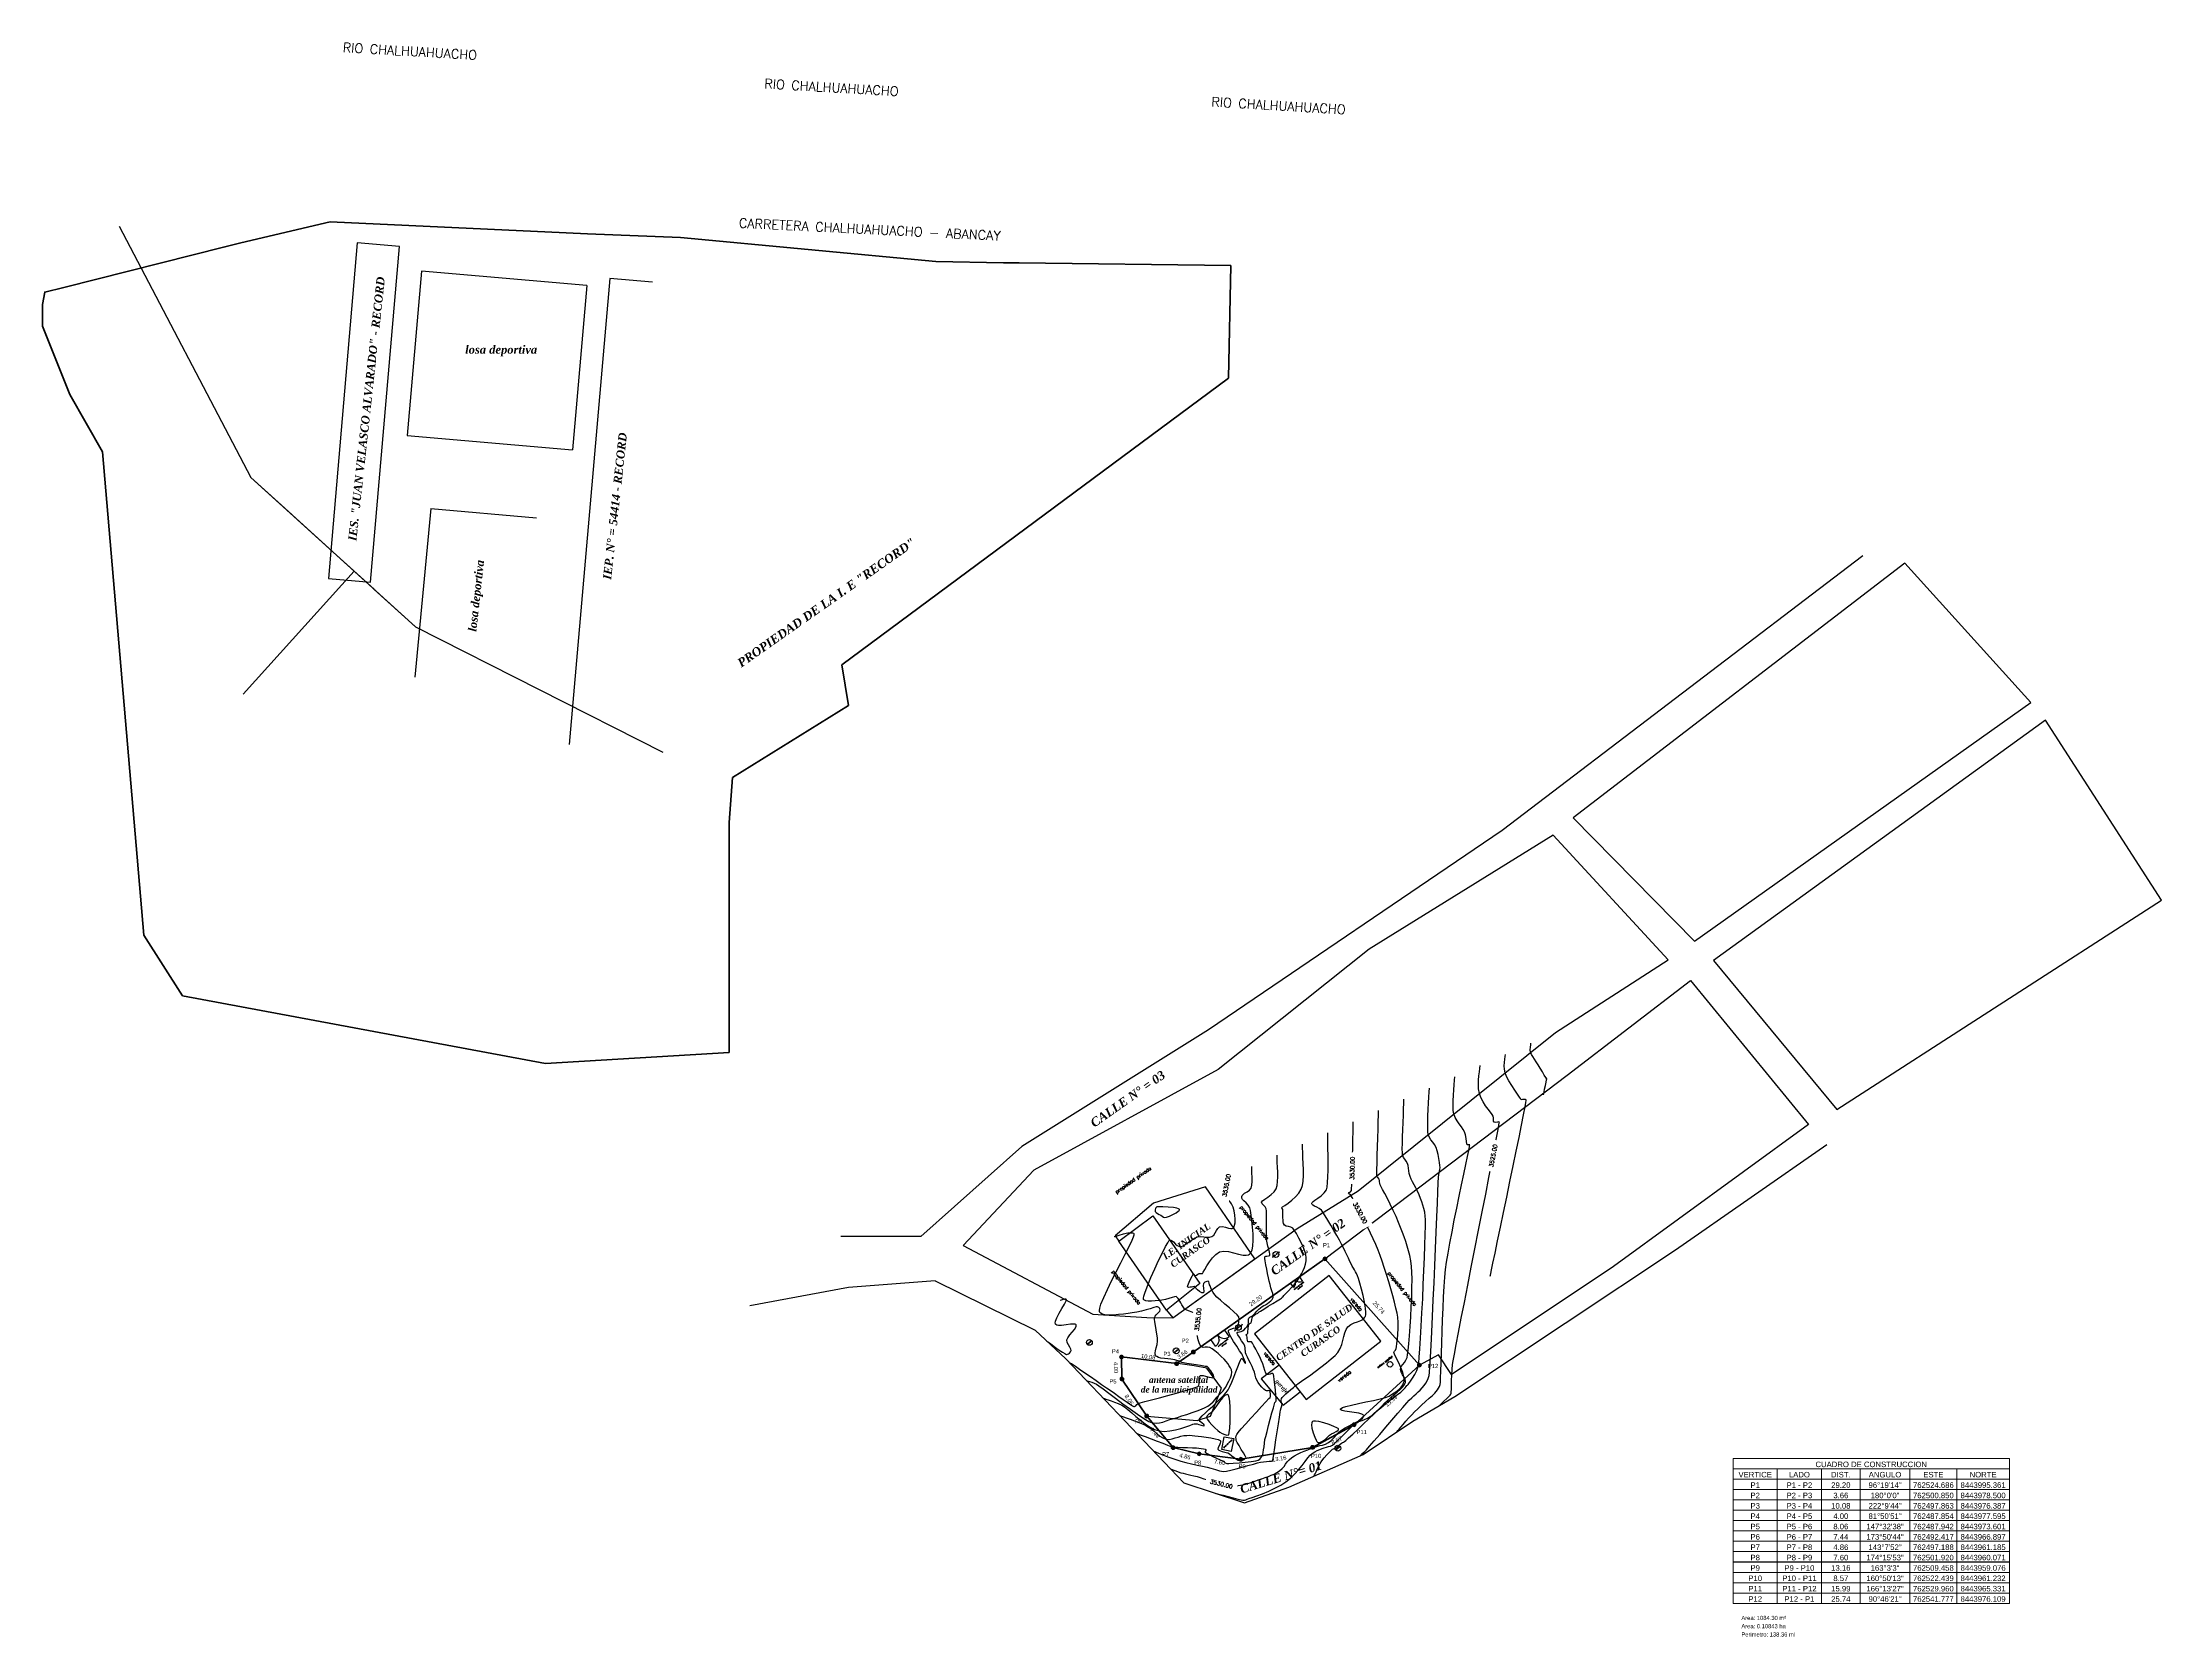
# Model space of a CAD drawing. Header units: metres. Extents: x 762293 to 762676, y 8443927 to 8444216.
import ezdxf
from ezdxf.enums import TextEntityAlignment as Align

# ---------------------------------------------------------------- set-up
doc = ezdxf.new("R2010")
doc.units = ezdxf.units.M
for name, color, linetype, lineweight in [('BLOQUES', 4, 'Continuous', 30), ('COTAS', 40, 'Continuous', 5), ('CUADROS', 9, 'Continuous', 20)]:
    doc.layers.add(name, color=color, linetype=linetype, lineweight=lineweight)
for name, color, linetype in [('C-PROP-BRNG', 92, 'Continuous'), ('C-TOPO', 7, 'Continuous'), ('C-TOPO-MAJR', 9, 'Continuous'), ('C-TOPO-TEXT', 7, 'Continuous'), ('CALLES', 7, 'Continuous'), ('V-BLDG-OTLN', 170, 'Continuous')]:
    doc.layers.add(name, color=color, linetype=linetype)
doc.layers.add('CARRETERA', color=7, linetype='Continuous', lineweight=15, true_color=0x6b6bff)
doc.layers.add('CERCO', color=7, linetype='Continuous', lineweight=50, true_color=0xf6541e)
doc.styles.add('COTAS', font='arial.ttf')
doc.styles.add('CUADROS', font='arial.ttf')
doc.styles.add('ROMANT', font='romant.shx')
doc.styles.get("Standard").update_dxf_attribs({"font": 'simplex.shx'})

# ---------------------------------------------------------------- blocks, each defined once
blk = doc.blocks.new('CC-C')
at = {"layer": 'CUADROS'}
for p, q in [((0, 0), (0, 7.5)), ((0, 7.5), (100, 7.5)), ((0, 3.75), (100, 3.75)), ((0, 0), (100, 0)), ((16, 0), (16, 3.75)), ((32, 0), (32, 3.75)), ((46, 0), (46, 3.75)), ((64, 0), (64, 3.75)), ((81, 0), (81, 3.75)), ((100, 0), (100, 7.5))]:
    blk.add_line(p, q, dxfattribs=at)
at = {"layer": 'CUADROS', "style": 'CUADROS'}
for s, p in [('VERTICE', (8, 0.625)), ('LADO', (24, 0.625)), ('DIST.', (39, 0.625)), ('ANGULO', (55, 0.625)), ('ESTE', (72.5, 0.625)), ('NORTE', (90.5, 0.625))]:
    blk.add_text(s, height=2, dxfattribs=at).set_placement(p, align=Align.CENTER)
blk.add_text('CUADRO DE CONSTRUCCION', height=2, dxfattribs=at).set_placement((50, 3.75), align=Align.BOTTOM_CENTER)
blk = doc.blocks.new('CC-Cuerpo')
at = {"layer": 'CUADROS'}
for p, q in [((0, 0), (0, 3.75)), ((0, 3.75), (100, 3.75)), ((0, 0), (100, 0)), ((16, 0), (16, 3.75)), ((32, 0), (32, 3.75)), ((46, 0), (46, 3.75)), ((64, 0), (64, 3.75)), ((81, 0), (81, 3.75)), ((100, 0), (100, 3.75))]:
    blk.add_line(p, q, dxfattribs=at)
at = {"layer": 'CUADROS', "style": 'CUADROS'}
for tag, p in [('V', (8, 0)), ('L', (24, 0)), ('D', (39, 0)), ('ANG', (55, 0)), ('X', (72.5, 0)), ('Y', (90.5, 0))]:
    blk.add_attdef(tag, text='', height=2, dxfattribs=at).set_placement(p, align=Align.BOTTOM_CENTER)
blk = doc.blocks.new('*U92')
at = {"layer": 'C-TOPO-MAJR', "color": 9, "linetype": 'Continuous', "lineweight": -3, "insert": (762505.92, 8443954.6, 3530), "char_height": 0.75, "width": 4.4729, "attachment_point": 5, "rotation": 346.2137, "bg_fill": 3, "box_fill_scale": 1.846667, "bg_fill_color": 256, "bg_fill_true_color": 13158600, "bg_fill_transparency": 0}
blk.add_mtext('3530.00', dxfattribs=at)
blk = doc.blocks.new('*U93')
at = {"layer": 'C-TOPO-MAJR', "color": 9, "linetype": 'Continuous', "lineweight": -3, "insert": (762555.13, 8444014.04, 3525), "char_height": 0.75, "width": 4.4729, "attachment_point": 5, "rotation": 79.0599, "bg_fill": 3, "box_fill_scale": 1.846667, "bg_fill_color": 256, "bg_fill_true_color": 13158600, "bg_fill_transparency": 0}
blk.add_mtext('3525.00', dxfattribs=at)
blk = doc.blocks.new('*U94')
at = {"layer": 'C-TOPO-MAJR', "color": 9, "linetype": 'Continuous', "lineweight": -3, "insert": (762529.63, 8444011.78, 3530), "char_height": 0.75, "width": 4.4729, "attachment_point": 5, "rotation": 88.687, "bg_fill": 3, "box_fill_scale": 1.846667, "bg_fill_color": 256, "bg_fill_true_color": 13158600, "bg_fill_transparency": 0}
blk.add_mtext('3530.00', dxfattribs=at)
blk = doc.blocks.new('*U95')
at = {"layer": 'C-TOPO-MAJR', "color": 9, "linetype": 'Continuous', "lineweight": -3, "insert": (762506.86, 8444008.67, 3535), "char_height": 0.75, "width": 4.4729, "attachment_point": 5, "rotation": 78.9917, "bg_fill": 3, "box_fill_scale": 1.846667, "bg_fill_color": 256, "bg_fill_true_color": 13158600, "bg_fill_transparency": 0}
blk.add_mtext('3535.00', dxfattribs=at)
blk = doc.blocks.new('*U96')
at = {"layer": 'C-TOPO-MAJR', "color": 9, "linetype": 'Continuous', "lineweight": -3, "insert": (762501.7, 8443984.37, 3535), "char_height": 0.75, "width": 4.4729, "attachment_point": 5, "rotation": 83.6377, "bg_fill": 3, "box_fill_scale": 1.846667, "bg_fill_color": 256, "bg_fill_true_color": 13158600, "bg_fill_transparency": 0}
blk.add_mtext('3535.00', dxfattribs=at)
blk = doc.blocks.new('*U97')
at = {"layer": 'C-TOPO-MAJR', "color": 9, "linetype": 'Continuous', "lineweight": -3, "insert": (762531.04, 8444003.68, 3530), "char_height": 0.75, "width": 4.4729, "attachment_point": 5, "rotation": 298.2745, "bg_fill": 3, "box_fill_scale": 1.846667, "bg_fill_color": 256, "bg_fill_true_color": 13158600, "bg_fill_transparency": 0}
blk.add_mtext('3530.00', dxfattribs=at)

msp = doc.modelspace()

# ---------------------------------------------------------------- hatches: boundary and pattern name
at = {"layer": 'V-BLDG-OTLN'}
h = msp.add_hatch(color=256, dxfattribs=at)
h.dxf.hatch_style = 1
h.set_gradient(color1=(0, 0, 255), color2=(255, 255, 0), tint=1, name='SPHERICAL')
h.paths.add_polyline_path([(762524.34, 8443995.36, 1), (762525.04, 8443995.36, 1)])
h = msp.add_hatch(color=256, dxfattribs=at)
h.dxf.hatch_style = 1
h.set_gradient(color1=(0, 0, 255), color2=(255, 255, 0), tint=1, name='SPHERICAL')
h.paths.add_polyline_path([(762487.5, 8443977.6, 1), (762488.2, 8443977.6, 1)])
h = msp.add_hatch(color=256, dxfattribs=at)
h.dxf.hatch_style = 1
h.set_gradient(color1=(0, 0, 255), color2=(255, 255, 0), tint=1, name='SPHERICAL')
h.paths.add_polyline_path([(762497.51, 8443976.39, 1), (762498.21, 8443976.39, 1)])
h = msp.add_hatch(color=256, dxfattribs=at)
h.dxf.hatch_style = 1
h.set_gradient(color1=(0, 0, 255), color2=(255, 255, 0), tint=1, name='SPHERICAL')
h.paths.add_polyline_path([(762500.5, 8443978.5, 1), (762501.2, 8443978.5, 1)])
h = msp.add_hatch(color=256, dxfattribs=at)
h.dxf.hatch_style = 1
h.set_gradient(color1=(0, 0, 255), color2=(255, 255, 0), tint=1, name='SPHERICAL')
h.paths.add_polyline_path([(762541.43, 8443976.11, 1), (762542.13, 8443976.11, 1)])
h = msp.add_hatch(color=256, dxfattribs=at)
h.dxf.hatch_style = 1
h.set_gradient(color1=(0, 0, 255), color2=(255, 255, 0), tint=1, name='SPHERICAL')
h.paths.add_polyline_path([(762487.59, 8443973.6, 1), (762488.29, 8443973.6, 1)])
h = msp.add_hatch(color=256, dxfattribs=at)
h.dxf.hatch_style = 1
h.set_gradient(color1=(0, 0, 255), color2=(255, 255, 0), tint=1, name='SPHERICAL')
h.paths.add_polyline_path([(762492.07, 8443966.9, 1), (762492.77, 8443966.9, 1)])
h = msp.add_hatch(color=256, dxfattribs=at)
h.dxf.hatch_style = 1
h.set_gradient(color1=(0, 0, 255), color2=(255, 255, 0), tint=1, name='SPHERICAL')
h.paths.add_polyline_path([(762529.61, 8443965.33, 1), (762530.31, 8443965.33, 1)])
h = msp.add_hatch(color=256, dxfattribs=at)
h.dxf.hatch_style = 1
h.set_gradient(color1=(0, 0, 255), color2=(255, 255, 0), tint=1, name='SPHERICAL')
h.paths.add_polyline_path([(762496.84, 8443961.19, 1), (762497.54, 8443961.19, 1)])
h = msp.add_hatch(color=256, dxfattribs=at)
h.dxf.hatch_style = 1
h.set_gradient(color1=(0, 0, 255), color2=(255, 255, 0), tint=1, name='SPHERICAL')
h.paths.add_polyline_path([(762501.57, 8443960.07, 1), (762502.27, 8443960.07, 1)])
h = msp.add_hatch(color=256, dxfattribs=at)
h.dxf.hatch_style = 1
h.set_gradient(color1=(0, 0, 255), color2=(255, 255, 0), tint=1, name='SPHERICAL')
h.paths.add_polyline_path([(762522.09, 8443961.23, 1), (762522.79, 8443961.23, 1)])
h = msp.add_hatch(color=256, dxfattribs=at)
h.dxf.hatch_style = 1
h.set_gradient(color1=(0, 0, 255), color2=(255, 255, 0), tint=1, name='SPHERICAL')
h.paths.add_polyline_path([(762509.11, 8443959.08, 1), (762509.81, 8443959.08, 1)])

# ---------------------------------------------------------------- linework, layer by layer
for p, q in [((762361.15, 8444174.18, 4087.19), (762358.58, 8444144.44, 4087.19)), ((762391.06, 8444171.61, 4087.22), (762361.15, 8444174.18, 4087.22)), ((762391.06, 8444171.61, 4087.24), (762388.49, 8444141.87, 4087.24)), ((762362.86, 8444131.21, 4087.2), (762359.97, 8444100.67, 4087.2)), ((762362.86, 8444131.21, 4087.2), (762381.98, 8444129.54, 4087.2)), ((762519.03, 8443990.17, 3531.56), (762518.47, 8443990.97, 3531.56)), ((762520.07, 8443992.09, 3531.56), (762520.63, 8443991.29, 3531.56)), ((762504.9, 8443979.53, 3534.6), (762504.03, 8443980.75, 3534.6)), ((762506.48, 8443982.48, 3534.6), (762507.35, 8443981.26, 3534.6))]:
    msp.add_line(p, q)
at = {"flags": 128}
for points, elevation in [([(762358.58, 8444144.44), (762388.49, 8444141.87)], 4087.19), ([(762568.52, 8444028.6), (762590.85, 8444045.77), (762612.2, 8444019.67)], 3531.15), ([(762524.69, 8443995.36), (762568.52, 8444028.6)], 3531.15), ([(762495.99, 8443986.05), (762497.17, 8443984.71), (762511.99, 8443995.38), (762503.05, 8444008.39), (762493.62, 8444005.44), (762486.71, 8443999.56), (762487.4, 8443998.55)], 3535.8), ([(762505.58, 8443980.69), (762505.58, 8443980.63)], 3534.6), ([(762492.42, 8443966.9), (762501.54, 8443966.11), (762503.95, 8443966.91), (762505.94, 8443971.93), (762503.31, 8443975.56), (762501, 8443976), (762498.49, 8443976.33), (762497.86, 8443976.39)], 3531.56)]:
    msp.add_lwpolyline(points, dxfattribs=dict(at, elevation=elevation))
for points in [[(762622.07, 8444122.68), (762556.76, 8444072.95), (762503.61, 8444036.83), (762469.84, 8444015.69), (762451.55, 8443999.42), (762437.07, 8443999.42)], [(762459.17, 8443997.77), (762482.65, 8443985.34), (762492.42, 8443984.76), (762497.17, 8443984.71), (762519.65, 8444000.89), (762530.69, 8444007.7), (762566.39, 8444036.37), (762586.8, 8444049.52), (762566.02, 8444072.05), (762532.69, 8444051.44), (762505.36, 8444029.62), (762471.98, 8444011.45), (762459.17, 8443997.77)], [(762612.2, 8444019.67), (762576.9, 8443993.98), (762554.07, 8443978.73), (762547.6, 8443974.41), (762545.22, 8443977.98), (762541.78, 8443976.11)], [(762454.13, 8443991.4), (762472.23, 8443982.46), (762477.76, 8443977.26), (762499.16, 8443954.79), (762510.14, 8443951.21), (762518.14, 8443954.05), (762531.59, 8443959.95), (762540.58, 8443965.98), (762548.21, 8443970.47), (762588.16, 8443996.98), (762615.55, 8444016.08)], [(762454.13, 8443991.4), (762438.47, 8443990.15), (762420.58, 8443986.84)]]:
    msp.add_lwpolyline(points, dxfattribs=at)
for points in [[(762569.6, 8444075.22), (762591.58, 8444052.89), (762652.47, 8444096.1), (762629.62, 8444121.33)], [(762595.04, 8444049.36), (762617.31, 8444022.43), (762676.12, 8444060.29), (762655.12, 8444092.9)]]:
    msp.add_lwpolyline(points, close=True, dxfattribs=at)
at = {"elevation": 3533.23}
msp.add_lwpolyline([(762507.73, 8443960.5), (762506.01, 8443960.82), (762506.44, 8443963.14), (762508.16, 8443962.82)], close=True, dxfattribs=at)
for centre, radius in [((762515.81, 8443996.15, 3532.7), 0.526), ((762509.03, 8443982.94, 3533.98), 0.5), ((762482.04, 8443980.24), 0.526), ((762497.76, 8443978.7, 3535.63), 0.526), ((762536.46, 8443976.26), 0.5), ((762527.02, 8443961.08, 3527.74), 0.526)]:
    msp.add_circle(centre, radius)
for centre, radius, start, end in [((762518.22, 8443991.01, 3531.56), 1.17, 313.9595, 26.2179), ((762520.11, 8443992.34, 3531.56), 1.17, 223.9595, 296.2179), ((762504.07, 8443980.74, 3534.6), 1.47, 304.2064, 36.3682), ((762506.47, 8443982.44, 3534.6), 1.47, 214.2064, 306.3682)]:
    msp.add_arc(centre, radius, start, end)
at = {"layer": 'BLOQUES'}
for p, q in [((762349.5, 8444179.32, 4087.37), (762344.34, 8444118.56, 4087.46)), ((762357.18, 8444178.63, 4087.38), (762349.5, 8444179.32, 4087.37)), ((762351.93, 8444117.9, 4087.47), (762357.18, 8444178.63, 4087.38)), ((762395.23, 8444172.86), (762387.89, 8444088.52, 4087.47)), ((762402.95, 8444172.23, 4087.35), (762395.23, 8444172.86)), ((762344.34, 8444118.56, 4087.46), (762351.93, 8444117.9, 4087.47))]:
    msp.add_line(p, q, dxfattribs=at)
at = {"layer": 'BLOQUES', "flags": 128}
for points, elevation in [([(762306.44, 8444182.37), (762330.28, 8444136.84), (762360.05, 8444109.82), (762404.83, 8444087.08), (762404.83, 8444087.08)], 4082.08), ([(762495.99, 8443986.05), (762487.4, 8443998.55), (762493.52, 8444003.18), (762502.02, 8443990.89), (762495.99, 8443986.05)], 3535.8), ([(762521.3, 8443969.88), (762534.82, 8443980.46), (762525.42, 8443992.36), (762511.96, 8443981.76), (762521.3, 8443969.88)], 3530.52), ([(762516.39, 8443976.12), (762513.12, 8443973.64), (762517.11, 8443968.86), (762520.2, 8443971.28)], 3531.72)]:
    msp.add_lwpolyline(points, dxfattribs=dict(at, elevation=elevation))
at = {"layer": 'C-TOPO', "color": 92, "linetype": 'Continuous', "lineweight": -3, "true_color": 0x00e000}
for points, elevation in [([(762564.24, 8444025.05), (762564.25, 8444025.11), (762564.29, 8444025.27), (762564.35, 8444025.58), (762564.45, 8444026.07), (762564.59, 8444026.74), (762564.72, 8444027.36), (762564.79, 8444027.75), (762564.83, 8444027.93), (762564.84, 8444027.99), (762564.84, 8444028), (762564.83, 8444028), (762564.79, 8444028), (762564.76, 8444028), (762564.65, 8444028.18), (762564.39, 8444028.62), (762564.03, 8444029.23), (762563.64, 8444029.89), (762563.27, 8444030.5), (762562.94, 8444031.03), (762562.61, 8444031.52), (762562.31, 8444031.98), (762562.06, 8444032.39), (762561.91, 8444032.78), (762561.85, 8444033.24), (762561.87, 8444033.7), (762561.92, 8444034.1), (762561.95, 8444034.41)], 3523), ([(762554.6, 8443992.25), (762554.63, 8443992.39), (762554.7, 8443992.73), (762554.84, 8443993.4), (762555.09, 8443994.58), (762555.47, 8443996.42), (762555.93, 8443998.62), (762556.45, 8444001.1), (762557, 8444003.77), (762557.58, 8444006.56), (762558.17, 8444009.38), (762558.75, 8444012.18), (762559.3, 8444014.85), (762559.81, 8444017.34), (762560.26, 8444019.55), (762560.63, 8444021.42), (762560.9, 8444022.86), (762561.05, 8444023.65), (762561.11, 8444024.01), (762561.12, 8444024.12), (762561.11, 8444024.14), (762561.08, 8444024.18), (762560.97, 8444024.22), (762560.75, 8444024.22), (762560.43, 8444024.19), (762560.19, 8444024.18), (762560.11, 8444024.29), (762560.05, 8444024.42), (762559.9, 8444024.64), (762559.53, 8444025.16), (762559.04, 8444025.89), (762558.49, 8444026.74), (762557.96, 8444027.61), (762557.53, 8444028.41), (762557.28, 8444029.05), (762557.17, 8444029.68), (762557.15, 8444030.32), (762557.19, 8444030.93), (762557.26, 8444031.5), (762557.33, 8444031.99), (762557.36, 8444032.38)], 3524), ([(762531.17, 8443959.77), (762531.18, 8443959.78), (762531.2, 8443959.83), (762531.24, 8443959.91), (762531.3, 8443960.02), (762531.44, 8443960.13), (762531.68, 8443960.3), (762531.93, 8443960.5), (762532.19, 8443960.79), (762532.77, 8443961.46), (762533.59, 8443962.42), (762534.59, 8443963.59), (762535.69, 8443964.87), (762536.8, 8443966.17), (762537.86, 8443967.4), (762538.79, 8443968.48), (762539.51, 8443969.3), (762539.94, 8443969.78), (762540.38, 8443970.21), (762540.8, 8443970.58), (762541.2, 8443970.93), (762541.58, 8443971.26), (762541.94, 8443971.61), (762542.27, 8443971.99), (762542.62, 8443972.44), (762542.92, 8443972.86), (762543.16, 8443973.27), (762543.37, 8443973.73), (762543.55, 8443974.26), (762543.61, 8443974.77), (762543.69, 8443975.9), (762543.79, 8443977.57), (762543.9, 8443979.69), (762544.02, 8443982.18), (762544.15, 8443984.95), (762544.29, 8443987.93), (762544.43, 8443991.03), (762544.56, 8443994.17), (762544.69, 8443997.26), (762544.82, 8444000.22), (762544.94, 8444002.97), (762545.04, 8444005.42), (762545.13, 8444007.49), (762545.2, 8444009.1), (762545.25, 8444010.17), (762545.27, 8444010.6), (762545.34, 8444010.95), (762545.42, 8444011.25), (762545.49, 8444011.55), (762545.52, 8444011.9), (762545.49, 8444012.28), (762545.42, 8444012.84), (762545.3, 8444013.52), (762545.15, 8444014.24), (762544.98, 8444014.92), (762544.79, 8444015.51), (762544.51, 8444016.05), (762544.19, 8444016.49), (762543.87, 8444016.9), (762543.58, 8444017.34), (762543.37, 8444017.88), (762543.3, 8444018.39), (762543.28, 8444019.17), (762543.29, 8444020.15), (762543.33, 8444021.26), (762543.38, 8444022.43), (762543.45, 8444023.59), (762543.5, 8444024.67), (762543.55, 8444025.6), (762543.58, 8444026.29)], 3527), ([(762537.72, 8443964.06), (762537.78, 8443964.13), (762537.9, 8443964.27), (762538.1, 8443964.51), (762538.4, 8443964.88), (762538.83, 8443965.39), (762539.31, 8443965.96), (762539.83, 8443966.55), (762540.38, 8443967.14), (762540.88, 8443967.64), (762541.5, 8443968.23), (762542.18, 8443968.86), (762542.88, 8443969.51), (762543.55, 8443970.12), (762544.12, 8443970.65), (762544.56, 8443971.07), (762544.81, 8443971.34), (762545.06, 8443971.66), (762545.25, 8443971.95), (762545.41, 8443972.27), (762545.55, 8443972.64), (762545.58, 8443973.01), (762545.62, 8443973.82), (762545.66, 8443975.01), (762545.71, 8443976.51), (762545.76, 8443978.26), (762545.82, 8443980.19), (762545.89, 8443982.24), (762545.96, 8443984.35), (762546.05, 8443986.44), (762546.15, 8443988.46), (762546.26, 8443990.34), (762546.39, 8443992.02), (762546.53, 8443993.42), (762546.71, 8443994.75), (762546.98, 8443996.38), (762547.31, 8443998.23), (762547.69, 8444000.26), (762548.1, 8444002.39), (762548.54, 8444004.56), (762548.98, 8444006.71), (762549.41, 8444008.79), (762549.81, 8444010.72), (762550.17, 8444012.44), (762550.47, 8444013.89), (762550.7, 8444015.01), (762550.82, 8444015.63), (762550.87, 8444015.9), (762550.88, 8444015.99), (762550.88, 8444016.01), (762550.87, 8444016.02), (762550.82, 8444016.03), (762550.71, 8444016.02), (762550.56, 8444015.98), (762550.41, 8444016), (762550.35, 8444016.2), (762550.29, 8444016.62), (762550.22, 8444017.18), (762550.11, 8444017.79), (762549.95, 8444018.36), (762549.71, 8444018.81), (762549.37, 8444019.29), (762548.98, 8444019.79), (762548.59, 8444020.34), (762548.25, 8444020.94), (762548, 8444021.61), (762547.9, 8444022.24), (762547.87, 8444023.06), (762547.89, 8444023.99), (762547.94, 8444024.99), (762548.01, 8444025.98), (762548.08, 8444026.9), (762548.14, 8444027.71), (762548.17, 8444028.32)], 3526), ([(762504.93, 8443952.91), (762505.02, 8443952.88), (762505.24, 8443952.83), (762505.64, 8443952.72), (762506.28, 8443952.55), (762507.18, 8443952.31), (762508.09, 8443952.07), (762508.91, 8443951.86), (762509.52, 8443951.72), (762509.84, 8443951.66), (762510.11, 8443951.69), (762510.34, 8443951.76), (762510.6, 8443951.85), (762510.89, 8443951.95), (762511.51, 8443952.16), (762512.36, 8443952.46), (762513.39, 8443952.85), (762514.5, 8443953.31), (762515.63, 8443953.82), (762516.69, 8443954.38), (762517.62, 8443954.97), (762518.43, 8443955.63), (762519.19, 8443956.38), (762519.9, 8443957.16), (762520.54, 8443957.94), (762521.11, 8443958.68), (762521.61, 8443959.32), (762522.03, 8443959.82), (762522.36, 8443960.14), (762522.83, 8443960.44), (762523.3, 8443960.68), (762523.76, 8443960.87), (762524.19, 8443961.02), (762524.57, 8443961.16), (762524.98, 8443961.29), (762525.34, 8443961.37), (762525.69, 8443961.47), (762526.06, 8443961.65), (762526.42, 8443961.93), (762526.98, 8443962.46), (762527.65, 8443963.12), (762528.36, 8443963.83), (762529.01, 8443964.49), (762529.52, 8443965), (762529.81, 8443965.27), (762530.03, 8443965.44), (762530.24, 8443965.58), (762530.45, 8443965.7), (762530.7, 8443965.84), (762530.99, 8443965.97), (762531.4, 8443966.12), (762531.87, 8443966.3), (762532.37, 8443966.52), (762532.85, 8443966.8), (762533.21, 8443967.06), (762533.6, 8443967.4), (762534.03, 8443967.79), (762534.49, 8443968.23), (762534.97, 8443968.71), (762535.48, 8443969.21), (762536, 8443969.72), (762536.56, 8443970.23), (762537.15, 8443970.74), (762537.74, 8443971.23), (762538.28, 8443971.71), (762538.74, 8443972.16), (762539.02, 8443972.5), (762539.17, 8443972.74), (762539.23, 8443972.89), (762539.25, 8443972.97), (762539.27, 8443973.07), (762539.27, 8443973.26), (762539.19, 8443973.55), (762539, 8443973.93), (762538.71, 8443974.39), (762538.46, 8443974.87), (762538.37, 8443975.38), (762538.5, 8443975.85), (762538.75, 8443976.25), (762539.06, 8443976.62), (762539.35, 8443977.02), (762539.57, 8443977.5), (762539.65, 8443977.96), (762539.75, 8443978.81), (762539.86, 8443980), (762539.98, 8443981.45), (762540.09, 8443983.09), (762540.2, 8443984.85), (762540.3, 8443986.66), (762540.38, 8443988.45), (762540.43, 8443990.14), (762540.44, 8443991.67), (762540.42, 8443992.97), (762540.35, 8443993.96), (762540.2, 8443994.99), (762540.03, 8443995.95), (762539.82, 8443996.84), (762539.58, 8443997.69), (762539.32, 8443998.51), (762539.03, 8443999.33), (762538.71, 8444000.16), (762538.38, 8444001.02), (762538.02, 8444001.93), (762537.57, 8444003.02), (762537.05, 8444004.14), (762536.51, 8444005.24), (762535.98, 8444006.28), (762535.5, 8444007.19), (762535.09, 8444007.95), (762534.81, 8444008.5), (762534.67, 8444008.79), (762534.6, 8444009.07), (762534.56, 8444009.34), (762534.53, 8444009.58), (762534.47, 8444009.8), (762534.34, 8444010.02), (762534.2, 8444010.21), (762534.09, 8444010.44), (762534.08, 8444010.78), (762534.09, 8444011.57), (762534.11, 8444012.72), (762534.15, 8444014.11), (762534.2, 8444015.67), (762534.24, 8444017.27), (762534.29, 8444018.83), (762534.33, 8444020.24), (762534.37, 8444021.41), (762534.39, 8444022.23)], 3529), ([(762522.73, 8443956.06), (762522.76, 8443956.12), (762522.82, 8443956.25), (762522.93, 8443956.47), (762523.08, 8443956.81), (762523.3, 8443957.29), (762523.55, 8443957.8), (762523.83, 8443958.32), (762524.14, 8443958.8), (762524.57, 8443959.36), (762525.05, 8443959.9), (762525.5, 8443960.37), (762525.86, 8443960.71), (762526.06, 8443960.89), (762526.22, 8443960.98), (762526.38, 8443961.05), (762526.51, 8443961.1), (762526.67, 8443961.14), (762526.82, 8443961.2), (762526.97, 8443961.33), (762527.21, 8443961.58), (762527.46, 8443961.84), (762527.67, 8443962.01), (762527.86, 8443962.11), (762528.04, 8443962.17), (762528.23, 8443962.27), (762528.45, 8443962.47), (762528.97, 8443962.95), (762529.71, 8443963.64), (762530.61, 8443964.49), (762531.61, 8443965.42), (762532.63, 8443966.38), (762533.61, 8443967.3), (762534.49, 8443968.12), (762535.21, 8443968.77), (762535.69, 8443969.2), (762536.29, 8443969.68), (762536.9, 8443970.14), (762537.48, 8443970.57), (762538, 8443970.94), (762538.42, 8443971.25), (762538.68, 8443971.47), (762538.95, 8443971.75), (762539.19, 8443972.03), (762539.38, 8443972.27), (762539.5, 8443972.41), (762539.62, 8443972.52), (762539.73, 8443972.64), (762539.87, 8443972.81), (762540.15, 8443973.21), (762540.53, 8443973.78), (762540.93, 8443974.44), (762541.29, 8443975.17), (762541.56, 8443975.88), (762541.65, 8443976.45), (762541.75, 8443977.55), (762541.87, 8443979.1), (762541.99, 8443981.01), (762542.12, 8443983.2), (762542.24, 8443985.61), (762542.37, 8443988.13), (762542.48, 8443990.7), (762542.59, 8443993.23), (762542.69, 8443995.64), (762542.76, 8443997.85), (762542.82, 8443999.78), (762542.86, 8444001.35), (762542.87, 8444002.48), (762542.85, 8444003.08), (762542.74, 8444003.82), (762542.59, 8444004.48), (762542.41, 8444005.09), (762542.21, 8444005.68), (762541.97, 8444006.29), (762541.72, 8444006.94), (762541.44, 8444007.6), (762541.13, 8444008.21), (762540.82, 8444008.78), (762540.54, 8444009.3), (762540.29, 8444009.8), (762540.1, 8444010.26), (762539.95, 8444010.8), (762539.87, 8444011.31), (762539.81, 8444011.8), (762539.74, 8444012.25), (762539.63, 8444012.65), (762539.41, 8444013.07), (762539.15, 8444013.4), (762538.91, 8444013.74), (762538.73, 8444014.16), (762538.69, 8444014.55), (762538.68, 8444015.28), (762538.7, 8444016.27), (762538.73, 8444017.45), (762538.78, 8444018.74), (762538.83, 8444020.07), (762538.88, 8444021.36), (762538.92, 8444022.54), (762538.96, 8444023.53), (762538.99, 8444024.26)], 3528), ([(762493.66, 8443960.57), (762493.73, 8443960.54), (762493.89, 8443960.48), (762494.16, 8443960.37), (762494.56, 8443960.2), (762495.13, 8443959.97), (762495.76, 8443959.72), (762496.43, 8443959.46), (762497.14, 8443959.2), (762497.87, 8443958.96), (762498.62, 8443958.75), (762499.52, 8443958.51), (762500.51, 8443958.27), (762501.53, 8443958.03), (762502.49, 8443957.81), (762503.35, 8443957.62), (762504.03, 8443957.47), (762504.47, 8443957.36), (762504.89, 8443957.24), (762505.25, 8443957.11), (762505.6, 8443956.99), (762505.97, 8443956.91), (762506.39, 8443956.87), (762506.86, 8443956.94), (762507.63, 8443957.11), (762508.6, 8443957.36), (762509.67, 8443957.65), (762510.74, 8443957.95), (762511.72, 8443958.22), (762512.5, 8443958.43), (762513, 8443958.54), (762513.54, 8443958.62), (762514.11, 8443958.68), (762514.61, 8443958.72), (762514.98, 8443958.75), (762515.14, 8443958.77), (762515.19, 8443958.82), (762515.24, 8443958.89), (762515.29, 8443959.2), (762515.41, 8443960.01), (762515.59, 8443961.18), (762515.81, 8443962.57), (762516.03, 8443964.05), (762516.25, 8443965.47), (762516.44, 8443966.69), (762516.58, 8443967.58), (762516.65, 8443967.99), (762516.75, 8443968.4), (762516.86, 8443968.77), (762516.9, 8443968.93), (762516.94, 8443968.97), (762516.9, 8443969.09), (762516.82, 8443969.38), (762516.77, 8443969.73), (762516.81, 8443970.06), (762516.95, 8443970.28), (762517.23, 8443970.57), (762517.6, 8443970.92), (762518.04, 8443971.3), (762518.51, 8443971.69), (762518.97, 8443972.09), (762519.38, 8443972.41), (762520.04, 8443972.89), (762520.89, 8443973.5), (762521.86, 8443974.21), (762522.9, 8443974.97), (762523.95, 8443975.75), (762524.95, 8443976.52), (762525.83, 8443977.25), (762526.54, 8443977.89), (762527.02, 8443978.43), (762527.44, 8443979.12), (762527.73, 8443979.84), (762527.94, 8443980.57), (762528.12, 8443981.29), (762528.3, 8443981.96), (762528.53, 8443982.57), (762528.85, 8443983.07), (762529.35, 8443983.49), (762529.95, 8443983.77), (762530.56, 8443983.98), (762531.15, 8443984.18), (762531.55, 8443984.4), (762531.8, 8443984.62), (762531.93, 8443984.81), (762531.98, 8443984.91), (762532.01, 8443985), (762532.06, 8443985.22), (762532.07, 8443985.66), (762532.01, 8443986.41), (762531.83, 8443987.52), (762531.58, 8443988.72), (762531.28, 8443989.9), (762531, 8443990.97), (762530.76, 8443991.8), (762530.6, 8443992.29), (762530.42, 8443992.7), (762530.23, 8443993.04), (762530.03, 8443993.35), (762529.82, 8443993.68), (762529.6, 8443994.07), (762529.42, 8443994.44), (762529.2, 8443994.91), (762528.95, 8443995.46), (762528.67, 8443996.07), (762528.37, 8443996.71), (762528.04, 8443997.38), (762527.69, 8443998.05), (762527.32, 8443998.74), (762526.85, 8443999.58), (762526.31, 8444000.51), (762525.76, 8444001.46), (762525.21, 8444002.37), (762524.72, 8444003.17), (762524.31, 8444003.79), (762524.03, 8444004.16), (762523.64, 8444004.48), (762523.2, 8444004.71), (762522.78, 8444004.92), (762522.51, 8444005.09), (762522.38, 8444005.23), (762522.33, 8444005.35), (762522.33, 8444005.41), (762522.33, 8444005.47), (762522.38, 8444005.58), (762522.53, 8444005.75), (762522.87, 8444006.01), (762523.42, 8444006.38), (762524.02, 8444006.8), (762524.56, 8444007.29), (762524.94, 8444007.85), (762525.08, 8444008.37), (762525.17, 8444009.2), (762525.23, 8444010.24), (762525.25, 8444011.44), (762525.26, 8444012.74), (762525.25, 8444014.05), (762525.23, 8444015.32), (762525.21, 8444016.48), (762525.2, 8444017.45), (762525.21, 8444018.17)], 3531), ([(762487.57, 8443966.96), (762487.66, 8443966.93), (762487.85, 8443966.86), (762488.19, 8443966.74), (762488.71, 8443966.56), (762489.44, 8443966.31), (762490.23, 8443966.04), (762491.02, 8443965.74), (762491.78, 8443965.42), (762492.46, 8443965.1), (762493.15, 8443964.67), (762493.74, 8443964.19), (762494.29, 8443963.71), (762494.81, 8443963.27), (762495.34, 8443962.93), (762495.91, 8443962.72), (762496.48, 8443962.68), (762497.04, 8443962.76), (762497.57, 8443962.93), (762498.1, 8443963.11), (762498.61, 8443963.28), (762499.12, 8443963.38), (762499.69, 8443963.41), (762500.19, 8443963.42), (762500.66, 8443963.39), (762501.15, 8443963.35), (762501.72, 8443963.28), (762502.36, 8443963.2), (762503.18, 8443963.09), (762504.04, 8443962.94), (762504.84, 8443962.78), (762505.35, 8443962.64), (762505.62, 8443962.54), (762505.73, 8443962.46), (762505.76, 8443962.43), (762505.78, 8443962.37), (762505.79, 8443962.23), (762505.73, 8443961.99), (762505.57, 8443961.63), (762505.35, 8443961.21), (762505.29, 8443960.92), (762505.47, 8443960.73), (762505.76, 8443960.62), (762506.09, 8443960.51), (762506.34, 8443960.44), (762506.58, 8443960.39), (762506.83, 8443960.33), (762507.1, 8443960.23), (762507.41, 8443960.04), (762507.82, 8443959.73), (762508.26, 8443959.38), (762508.68, 8443959.09), (762508.99, 8443958.93), (762509.29, 8443958.9), (762509.59, 8443958.92), (762509.86, 8443958.98), (762510.04, 8443959.04), (762510.19, 8443959.15), (762510.3, 8443959.28), (762510.36, 8443959.44), (762510.24, 8443959.7), (762509.94, 8443960.22), (762509.54, 8443960.87), (762509.13, 8443961.55), (762508.8, 8443962.13), (762508.64, 8443962.49), (762508.59, 8443962.78), (762508.58, 8443963.04), (762508.62, 8443963.3), (762508.71, 8443963.58), (762508.96, 8443963.91), (762509.54, 8443964.58), (762510.34, 8443965.48), (762511.29, 8443966.53), (762512.28, 8443967.61), (762513.22, 8443968.62), (762514, 8443969.48), (762514.55, 8443970.06), (762514.75, 8443970.28), (762514.79, 8443970.32), (762514.82, 8443970.36), (762514.82, 8443970.53), (762514.8, 8443970.89), (762514.76, 8443971.27), (762514.68, 8443971.49), (762514.52, 8443971.51), (762514.32, 8443971.44), (762514.11, 8443971.44), (762513.92, 8443971.55), (762513.62, 8443971.8), (762513.25, 8443972.14), (762512.89, 8443972.54), (762512.57, 8443972.96), (762512.35, 8443973.4), (762512.19, 8443973.85), (762512.05, 8443974.32), (762511.91, 8443974.83), (762511.71, 8443975.37), (762511.48, 8443975.89), (762511.21, 8443976.46), (762510.93, 8443977.04), (762510.66, 8443977.58), (762510.45, 8443978.04), (762510.33, 8443978.35), (762510.28, 8443978.68), (762510.27, 8443978.97), (762510.26, 8443979.25), (762510.19, 8443979.57), (762509.98, 8443979.97), (762509.6, 8443980.54), (762509.2, 8443981.16), (762508.93, 8443981.59), (762508.81, 8443981.83), (762508.79, 8443981.95), (762508.79, 8443981.98), (762508.81, 8443982.02), (762508.86, 8443982.07), (762508.98, 8443982.12), (762509.19, 8443982.16), (762509.5, 8443982.21), (762509.78, 8443982.32), (762510.05, 8443982.53), (762510.33, 8443982.81), (762510.58, 8443983.12), (762510.77, 8443983.44), (762510.85, 8443983.78), (762510.86, 8443984.12), (762510.86, 8443984.42), (762510.92, 8443984.65), (762511.1, 8443984.81), (762511.32, 8443984.91), (762511.56, 8443985.04), (762511.76, 8443985.23), (762512.04, 8443985.53), (762512.37, 8443985.89), (762512.71, 8443986.24), (762513.02, 8443986.51), (762513.34, 8443986.73), (762513.64, 8443986.89), (762513.94, 8443987.05), (762514.26, 8443987.27), (762514.6, 8443987.52), (762514.9, 8443987.75), (762515.15, 8443988.01), (762515.3, 8443988.34), (762515.31, 8443988.65), (762515.23, 8443989.07), (762515.09, 8443989.57), (762514.91, 8443990.13), (762514.74, 8443990.72), (762514.59, 8443991.32), (762514.47, 8443991.93), (762514.31, 8443992.69), (762514.15, 8443993.5), (762514, 8443994.3), (762513.89, 8443995), (762513.83, 8443995.43), (762513.82, 8443995.65), (762513.83, 8443995.74), (762513.84, 8443995.77), (762513.88, 8443995.8), (762513.98, 8443995.86), (762514.17, 8443995.88), (762514.46, 8443995.89), (762514.71, 8443996), (762514.73, 8443996.21), (762514.65, 8443996.59), (762514.51, 8443997.09), (762514.36, 8443997.68), (762514.21, 8443998.29), (762514.11, 8443998.89), (762514.08, 8443999.54), (762514.08, 8444000.42), (762514.1, 8444001.41), (762514.12, 8444002.41), (762514.13, 8444003.33), (762514.11, 8444004.04), (762514.06, 8444004.45), (762513.85, 8444004.79), (762513.56, 8444005.07), (762513.31, 8444005.32), (762513.22, 8444005.61), (762513.4, 8444005.86), (762513.81, 8444006.17), (762514.36, 8444006.55), (762514.95, 8444006.99), (762515.48, 8444007.5), (762515.86, 8444008.07), (762516.03, 8444008.63), (762516.11, 8444009.36), (762516.14, 8444010.2), (762516.13, 8444011.09), (762516.1, 8444011.99), (762516.06, 8444012.83), (762516.03, 8444013.56), (762516.02, 8444014.12)], 3533), ([(762490.61, 8443963.76), (762490.72, 8443963.73), (762490.96, 8443963.63), (762491.42, 8443963.46), (762492.15, 8443963.18), (762493.2, 8443962.78), (762494.29, 8443962.36), (762495.32, 8443961.97), (762496.19, 8443961.64), (762496.79, 8443961.41), (762497.02, 8443961.32), (762497.09, 8443961.28), (762497.14, 8443961.24), (762497.2, 8443961.25), (762497.26, 8443961.26), (762497.49, 8443961.26), (762498.08, 8443961.24), (762498.91, 8443961.22), (762499.83, 8443961.19), (762500.72, 8443961.16), (762501.44, 8443961.12), (762501.86, 8443961.09), (762502.27, 8443961.04), (762502.67, 8443960.98), (762502.99, 8443960.9), (762503.14, 8443960.82), (762503.12, 8443960.68), (762503.02, 8443960.5), (762502.99, 8443960.34), (762503.22, 8443960.19), (762503.73, 8443959.92), (762504.38, 8443959.59), (762505.05, 8443959.27), (762505.58, 8443959.01), (762505.83, 8443958.9), (762506.02, 8443958.85), (762506.21, 8443958.79), (762506.38, 8443958.66), (762506.62, 8443958.46), (762506.9, 8443958.32), (762507.29, 8443958.31), (762508.09, 8443958.36), (762509.13, 8443958.44), (762510.27, 8443958.55), (762511.33, 8443958.67), (762512.15, 8443958.79), (762512.59, 8443958.9), (762512.87, 8443959.1), (762513.08, 8443959.33), (762513.26, 8443959.61), (762513.41, 8443959.93), (762513.51, 8443960.29), (762513.58, 8443960.78), (762513.65, 8443961.36), (762513.72, 8443961.99), (762513.83, 8443962.63), (762513.97, 8443963.22), (762514.2, 8443964.12), (762514.48, 8443965.2), (762514.79, 8443966.36), (762515.09, 8443967.47), (762515.35, 8443968.42), (762515.54, 8443969.1), (762515.63, 8443969.38), (762515.77, 8443969.52), (762515.88, 8443969.66), (762515.87, 8443969.97), (762515.82, 8443970.66), (762515.74, 8443971.58), (762515.64, 8443972.59), (762515.52, 8443973.52), (762515.42, 8443974.11), (762515.35, 8443974.42), (762515.31, 8443974.53), (762515.29, 8443974.56), (762515.25, 8443974.58), (762515.16, 8443974.6), (762515, 8443974.59), (762514.76, 8443974.51), (762514.45, 8443974.42), (762514.19, 8443974.45), (762514.01, 8443974.69), (762513.83, 8443975.14), (762513.64, 8443975.73), (762513.42, 8443976.38), (762513.16, 8443977.02), (762512.88, 8443977.6), (762512.53, 8443978.29), (762512.17, 8443979), (762511.83, 8443979.64), (762511.55, 8443980.11), (762511.38, 8443980.33), (762511.16, 8443980.37), (762510.91, 8443980.33), (762510.71, 8443980.37), (762510.64, 8443980.61), (762510.63, 8443980.95), (762510.61, 8443981.21), (762510.52, 8443981.4), (762510.42, 8443981.55), (762510.37, 8443981.63), (762510.45, 8443981.66), (762510.54, 8443981.69), (762510.63, 8443981.77), (762510.71, 8443981.89), (762510.75, 8443982.17), (762510.81, 8443982.73), (762510.87, 8443983.31), (762510.94, 8443983.62), (762511.12, 8443983.72), (762511.31, 8443983.81), (762511.37, 8443984.01), (762511.43, 8443984.33), (762511.51, 8443984.69), (762511.65, 8443984.99), (762511.88, 8443985.19), (762512.14, 8443985.35), (762512.39, 8443985.46), (762512.53, 8443985.53), (762512.64, 8443985.64), (762512.75, 8443985.75), (762513.01, 8443985.92), (762513.61, 8443986.28), (762514.4, 8443986.77), (762515.27, 8443987.29), (762516.05, 8443987.77), (762516.63, 8443988.12), (762516.85, 8443988.25), (762516.9, 8443988.3), (762516.96, 8443988.4), (762517.09, 8443988.57), (762517.24, 8443988.73), (762517.59, 8443989.08), (762518.08, 8443989.57), (762518.63, 8443990.16), (762519.2, 8443990.8), (762519.71, 8443991.44), (762520.1, 8443992.04), (762520.45, 8443992.66), (762520.75, 8443993.24), (762521, 8443993.81), (762521.18, 8443994.38), (762521.27, 8443994.99), (762521.28, 8443995.67), (762521.15, 8443996.38), (762520.84, 8443997.25), (762520.44, 8443998.2), (762519.98, 8443999.12), (762519.52, 8443999.94), (762519.13, 8444000.56), (762518.87, 8444000.91), (762518.49, 8444001.12), (762518.06, 8444001.2), (762517.66, 8444001.28), (762517.35, 8444001.47), (762517.18, 8444001.76), (762517.11, 8444002.08), (762517.09, 8444002.43), (762517.07, 8444002.82), (762517.05, 8444003.26), (762517.06, 8444003.72), (762517.07, 8444004.1), (762517.05, 8444004.32), (762516.92, 8444004.48), (762516.83, 8444004.63), (762516.99, 8444004.77), (762517.41, 8444005.05), (762518.01, 8444005.47), (762518.69, 8444006), (762519.37, 8444006.6), (762519.97, 8444007.26), (762520.4, 8444007.96), (762520.6, 8444008.62), (762520.72, 8444009.46), (762520.78, 8444010.45), (762520.78, 8444011.51), (762520.75, 8444012.6), (762520.7, 8444013.66), (762520.65, 8444014.64), (762520.62, 8444015.49), (762520.61, 8444016.15)], 3532), ([(762484.53, 8443970.16), (762484.6, 8443970.13), (762484.75, 8443970.08), (762485.01, 8443969.99), (762485.42, 8443969.86), (762485.99, 8443969.67), (762486.61, 8443969.44), (762487.26, 8443969.18), (762487.9, 8443968.87), (762488.39, 8443968.55), (762489, 8443968.07), (762489.7, 8443967.47), (762490.48, 8443966.81), (762491.31, 8443966.13), (762492.16, 8443965.48), (762493.02, 8443964.91), (762493.86, 8443964.47), (762494.67, 8443964.2), (762495.6, 8443964.12), (762496.6, 8443964.2), (762497.63, 8443964.4), (762498.62, 8443964.66), (762499.5, 8443964.95), (762500.23, 8443965.21), (762500.75, 8443965.41), (762500.99, 8443965.49), (762501.2, 8443965.5), (762501.38, 8443965.49), (762501.58, 8443965.47), (762501.87, 8443965.39), (762502.28, 8443965.25), (762502.67, 8443965.16), (762502.88, 8443965.19), (762502.77, 8443965.38), (762502.44, 8443965.63), (762502.09, 8443965.93), (762501.93, 8443966.24), (762502.08, 8443966.53), (762502.48, 8443966.96), (762503.04, 8443967.49), (762503.67, 8443968.07), (762504.31, 8443968.65), (762504.85, 8443969.18), (762505.29, 8443969.62), (762505.7, 8443970.01), (762506.08, 8443970.37), (762506.44, 8443970.75), (762506.8, 8443971.17), (762507.16, 8443971.67), (762507.46, 8443972.24), (762507.81, 8443973.03), (762508.18, 8443973.95), (762508.55, 8443974.91), (762508.9, 8443975.82), (762509.2, 8443976.59), (762509.39, 8443977.04), (762509.5, 8443977.25), (762509.56, 8443977.31), (762509.58, 8443977.33), (762509.61, 8443977.32), (762509.69, 8443977.28), (762509.82, 8443977.13), (762509.99, 8443976.85), (762510.18, 8443976.52), (762510.31, 8443976.39), (762510.3, 8443976.61), (762510.14, 8443977.02), (762509.96, 8443977.43), (762509.87, 8443977.64), (762509.81, 8443977.76), (762509.77, 8443977.84), (762509.76, 8443977.93), (762509.61, 8443978.15), (762509.23, 8443978.73), (762508.71, 8443979.53), (762508.15, 8443980.42), (762507.64, 8443981.27), (762507.35, 8443981.84), (762507.23, 8443982.15), (762507.2, 8443982.29), (762507.21, 8443982.33), (762507.24, 8443982.39), (762507.36, 8443982.51), (762507.65, 8443982.65), (762508.12, 8443982.79), (762508.67, 8443982.89), (762508.92, 8443982.92), (762508.9, 8443982.97), (762508.88, 8443983.02), (762508.92, 8443983.16), (762509.01, 8443983.49), (762509.1, 8443983.94), (762509.14, 8443984.42), (762509.07, 8443984.84), (762508.78, 8443985.22), (762508.2, 8443985.79), (762507.42, 8443986.47), (762506.58, 8443987.19), (762505.77, 8443987.87), (762505.12, 8443988.45), (762504.74, 8443988.84), (762504.47, 8443989.26), (762504.23, 8443989.7), (762504.04, 8443990.12), (762503.9, 8443990.47), (762503.81, 8443990.69), (762503.73, 8443990.95), (762503.67, 8443991.18), (762503.55, 8443991.31), (762503.29, 8443991.29), (762502.96, 8443991.13), (762502.7, 8443990.88), (762502.66, 8443990.52), (762502.71, 8443989.99), (762502.76, 8443989.49), (762502.67, 8443989.2), (762502.39, 8443989.23), (762502, 8443989.46), (762501.63, 8443989.73), (762501.43, 8443989.9), (762501.29, 8443990.1), (762501.22, 8443990.25), (762501.16, 8443990.32), (762501.09, 8443990.38), (762500.98, 8443990.36), (762500.77, 8443990.29), (762500.54, 8443990.25), (762500.27, 8443990.21), (762499.99, 8443990.2), (762499.82, 8443990.27), (762499.88, 8443990.56), (762500.11, 8443991.14), (762500.41, 8443991.8), (762500.64, 8443992.26), (762500.77, 8443992.5), (762500.83, 8443992.58), (762500.85, 8443992.6), (762500.87, 8443992.6), (762500.92, 8443992.58), (762500.99, 8443992.53), (762501.1, 8443992.42), (762501.25, 8443992.35), (762501.46, 8443992.43), (762501.7, 8443992.6), (762501.93, 8443992.73), (762502.13, 8443992.73), (762502.32, 8443992.71), (762502.5, 8443992.74), (762502.65, 8443992.94), (762502.92, 8443993.42), (762503.29, 8443994.08), (762503.77, 8443994.82), (762504.32, 8443995.55), (762504.94, 8443996.18), (762505.61, 8443996.62), (762506.36, 8443996.77), (762507.22, 8443996.69), (762508.12, 8443996.47), (762509.01, 8443996.22), (762509.85, 8443996.04), (762510.45, 8443996.01), (762510.83, 8443996.1), (762511.05, 8443996.22), (762511.15, 8443996.31), (762511.22, 8443996.38), (762511.34, 8443996.58), (762511.49, 8443996.98), (762511.62, 8443997.67), (762511.68, 8443998.72), (762511.67, 8443999.89), (762511.59, 8444001.11), (762511.47, 8444002.27), (762511.33, 8444003.3), (762511.19, 8444004.1), (762511.07, 8444004.59), (762510.8, 8444005.07), (762510.41, 8444005.48), (762510.02, 8444005.85), (762509.76, 8444006.13), (762509.65, 8444006.36), (762509.62, 8444006.51), (762509.62, 8444006.6), (762509.63, 8444006.68), (762509.69, 8444006.82), (762509.85, 8444007.01), (762510.15, 8444007.23), (762510.59, 8444007.49), (762511.02, 8444007.78), (762511.33, 8444008.18), (762511.45, 8444008.69), (762511.5, 8444009.37), (762511.5, 8444010.13), (762511.47, 8444010.9), (762511.44, 8444011.58), (762511.43, 8444012.09)], 3534), ([(762478.44, 8443976.55), (762478.46, 8443976.54), (762478.52, 8443976.52), (762478.62, 8443976.49), (762478.78, 8443976.42), (762478.99, 8443976.28), (762479.52, 8443975.92), (762480.28, 8443975.39), (762481.2, 8443974.75), (762482.22, 8443974.05), (762483.26, 8443973.33), (762484.25, 8443972.64), (762485.13, 8443972.03), (762485.83, 8443971.56), (762486.6, 8443971.02), (762487.4, 8443970.45), (762488.18, 8443969.9), (762488.9, 8443969.39), (762489.5, 8443968.98), (762489.87, 8443968.75), (762490.07, 8443968.65), (762490.16, 8443968.62), (762490.19, 8443968.62), (762490.24, 8443968.62), (762490.34, 8443968.67), (762490.46, 8443968.78), (762490.62, 8443968.98), (762490.88, 8443969.2), (762491.25, 8443969.32), (762492.09, 8443969.55), (762493.28, 8443969.86), (762494.72, 8443970.23), (762496.27, 8443970.65), (762497.83, 8443971.06), (762499.28, 8443971.47), (762500.49, 8443971.83), (762501.22, 8443972.07), (762501.58, 8443972.21), (762501.72, 8443972.29), (762501.76, 8443972.32), (762501.81, 8443972.38), (762501.88, 8443972.52), (762501.93, 8443972.75), (762501.94, 8443973.09), (762501.91, 8443973.53), (762501.93, 8443973.85), (762501.98, 8443974.05), (762502.05, 8443974.15), (762502.1, 8443974.2), (762502.16, 8443974.23), (762502.32, 8443974.26), (762502.61, 8443974.25), (762503.08, 8443974.15), (762503.7, 8443973.97), (762504.13, 8443973.86), (762504.37, 8443973.84), (762504.48, 8443973.88), (762504.51, 8443973.91), (762504.53, 8443973.95), (762504.54, 8443974.06), (762504.48, 8443974.28), (762504.3, 8443974.63), (762504.01, 8443975.09), (762503.74, 8443975.47), (762503.59, 8443975.66), (762503.49, 8443975.78), (762503.36, 8443975.86), (762503.2, 8443975.89), (762503.03, 8443975.9), (762502.77, 8443975.94), (762502.17, 8443976.03), (762501.37, 8443976.16), (762500.5, 8443976.31), (762499.69, 8443976.44), (762499.07, 8443976.55), (762498.79, 8443976.6), (762498.63, 8443976.67), (762498.49, 8443976.75), (762498.33, 8443976.83), (762498.14, 8443976.9), (762497.85, 8443976.98), (762497.51, 8443977.08), (762497.15, 8443977.17), (762496.79, 8443977.22), (762496.25, 8443977.25), (762495.61, 8443977.31), (762494.97, 8443977.4), (762494.53, 8443977.53), (762494.26, 8443977.66), (762494.13, 8443977.77), (762494.08, 8443977.83), (762494.03, 8443977.91), (762493.96, 8443978.08), (762493.93, 8443978.34), (762493.99, 8443978.74), (762494.16, 8443979.28), (762494.32, 8443979.87), (762494.4, 8443980.49), (762494.36, 8443981.04), (762494.27, 8443981.74), (762494.15, 8443982.51), (762494.03, 8443983.27), (762493.92, 8443983.94), (762493.85, 8443984.46), (762493.84, 8443984.74), (762493.97, 8443985.01), (762494.16, 8443985.23), (762494.37, 8443985.46), (762494.59, 8443985.71), (762494.8, 8443985.92), (762494.88, 8443986.13), (762494.8, 8443986.36), (762494.61, 8443986.56), (762494.37, 8443986.69), (762494.14, 8443986.66), (762493.68, 8443986.53), (762493.06, 8443986.34), (762492.31, 8443986.12), (762491.48, 8443985.89), (762490.63, 8443985.7), (762489.81, 8443985.58), (762489.06, 8443985.48), (762488.21, 8443985.37), (762487.31, 8443985.26), (762486.43, 8443985.18), (762485.59, 8443985.16), (762484.86, 8443985.24), (762484.38, 8443985.38), (762484.1, 8443985.54), (762483.95, 8443985.68), (762483.9, 8443985.76), (762483.87, 8443985.83), (762483.85, 8443986.01), (762483.91, 8443986.42), (762484.14, 8443987.16), (762484.63, 8443988.36), (762485.3, 8443989.8), (762486.07, 8443991.38), (762486.91, 8443993.03), (762487.76, 8443994.67), (762488.55, 8443996.22), (762489.24, 8443997.59), (762489.77, 8443998.72), (762490.04, 8443999.38), (762490.14, 8443999.71), (762490.14, 8443999.84), (762490.13, 8443999.88), (762490.08, 8443999.93), (762489.92, 8444000), (762489.59, 8444000.04), (762489, 8443999.99), (762488.16, 8443999.82), (762487.36, 8443999.6), (762486.85, 8443999.44), (762486.61, 8443999.36), (762486.53, 8443999.34), (762486.52, 8443999.33), (762486.52, 8443999.33), (762486.51, 8443999.33), (762486.51, 8443999.33)], 3536), ([(762474.3, 8443980.51), (762474.37, 8443980.47), (762474.52, 8443980.36), (762474.81, 8443980.15), (762475.28, 8443979.81), (762475.93, 8443979.34), (762476.59, 8443978.86), (762477.19, 8443978.45), (762477.58, 8443978.21), (762477.8, 8443978.1), (762477.9, 8443978.06), (762477.93, 8443978.06), (762477.99, 8443978.07), (762478.09, 8443978.09), (762478.25, 8443978.16), (762478.45, 8443978.3), (762478.65, 8443978.52), (762478.77, 8443978.77), (762478.71, 8443979.03), (762478.5, 8443979.38), (762478.24, 8443979.79), (762478.03, 8443980.23), (762477.96, 8443980.68), (762478.12, 8443981.09), (762478.48, 8443981.58), (762478.93, 8443982.1), (762479.34, 8443982.6), (762479.58, 8443982.97), (762479.66, 8443983.2), (762479.65, 8443983.34), (762479.63, 8443983.39), (762479.59, 8443983.45), (762479.46, 8443983.52), (762479.17, 8443983.56), (762478.63, 8443983.52), (762477.83, 8443983.4), (762477.02, 8443983.3), (762476.46, 8443983.29), (762476.14, 8443983.35), (762475.99, 8443983.45), (762475.94, 8443983.51), (762475.9, 8443983.58), (762475.88, 8443983.75), (762475.94, 8443984.1), (762476.16, 8443984.68), (762476.57, 8443985.52), (762477.06, 8443986.38), (762477.51, 8443987.15), (762477.78, 8443987.64), (762477.9, 8443987.88), (762477.92, 8443987.98), (762477.92, 8443988), (762477.89, 8443988.02), (762477.8, 8443988.05), (762477.61, 8443988.04), (762477.29, 8443987.98), (762476.93, 8443987.88), (762476.77, 8443987.83), (762476.77, 8443987.83)], 3537)]:
    msp.add_lwpolyline(points, dxfattribs=dict(at, elevation=elevation))
at = {"layer": 'C-TOPO', "color": 2, "linetype": 'Continuous', "lineweight": -3, "true_color": 0xf5f500}
for points, elevation in [([(762545.34, 8443968.78), (762545.39, 8443968.83), (762545.53, 8443968.96), (762545.79, 8443969.2), (762546.19, 8443969.59), (762546.72, 8443970.08), (762547.15, 8443970.48), (762547.35, 8443970.69), (762547.46, 8443970.85), (762547.54, 8443971.02), (762547.55, 8443971.24), (762547.56, 8443971.75), (762547.57, 8443972.48), (762547.6, 8443973.36), (762547.63, 8443974.33), (762547.69, 8443975.31), (762547.78, 8443976.24), (762547.89, 8443976.89), (762548.11, 8443978.12), (762548.44, 8443979.86), (762548.86, 8443982.06), (762549.36, 8443984.62), (762549.92, 8443987.49), (762550.53, 8443990.59), (762551.17, 8443993.85), (762551.83, 8443997.2), (762552.5, 8444000.57), (762553.15, 8444003.89), (762553.78, 8444007.09), (762554.37, 8444010.1), (762554.9, 8444012.84), (762555.37, 8444015.25), (762555.75, 8444017.25), (762556.03, 8444018.77), (762556.18, 8444019.6), (762556.24, 8444019.98), (762556.25, 8444020.09), (762556.25, 8444020.11), (762556.21, 8444020.14), (762556.11, 8444020.16), (762555.92, 8444020.14), (762555.62, 8444020.07), (762555.32, 8444020.11), (762555.21, 8444020.3), (762555.19, 8444020.57), (762555.17, 8444020.89), (762555.1, 8444021.22), (762554.94, 8444021.48), (762554.63, 8444021.9), (762554.21, 8444022.45), (762553.75, 8444023.1), (762553.3, 8444023.81), (762552.91, 8444024.56), (762552.64, 8444025.33), (762552.5, 8444026.12), (762552.46, 8444026.93), (762552.49, 8444027.74), (762552.56, 8444028.51), (762552.65, 8444029.23), (762552.73, 8444029.85), (762552.77, 8444030.35)], 3525), ([(762496.7, 8443957.37), (762496.75, 8443957.35), (762496.85, 8443957.31), (762497.03, 8443957.24), (762497.31, 8443957.13), (762497.7, 8443956.97), (762498.13, 8443956.81), (762498.59, 8443956.65), (762498.99, 8443956.54), (762499.43, 8443956.43), (762499.9, 8443956.32), (762500.41, 8443956.2), (762500.96, 8443956.08), (762501.53, 8443955.94), (762502.07, 8443955.79), (762502.77, 8443955.56), (762503.59, 8443955.28), (762504.5, 8443955), (762505.44, 8443954.72), (762506.39, 8443954.49), (762507.29, 8443954.33), (762508.12, 8443954.27), (762508.97, 8443954.31), (762509.79, 8443954.44), (762510.57, 8443954.63), (762511.3, 8443954.86), (762511.99, 8443955.1), (762512.64, 8443955.34), (762513.23, 8443955.56), (762513.87, 8443955.78), (762514.44, 8443955.97), (762514.97, 8443956.18), (762515.48, 8443956.4), (762515.97, 8443956.67), (762516.48, 8443957), (762516.93, 8443957.38), (762517.28, 8443957.78), (762517.57, 8443958.19), (762517.87, 8443958.6), (762518.22, 8443959), (762518.67, 8443959.39), (762519.15, 8443959.71), (762519.72, 8443960.01), (762520.33, 8443960.3), (762520.95, 8443960.57), (762521.56, 8443960.81), (762522.13, 8443961.03), (762522.63, 8443961.23), (762523.22, 8443961.42), (762523.75, 8443961.55), (762524.26, 8443961.66), (762524.77, 8443961.83), (762525.31, 8443962.1), (762525.74, 8443962.4), (762526.11, 8443962.76), (762526.45, 8443963.14), (762526.8, 8443963.55), (762527.19, 8443963.96), (762527.66, 8443964.37), (762528.21, 8443964.72), (762528.93, 8443965.1), (762529.71, 8443965.48), (762530.48, 8443965.86), (762531.13, 8443966.24), (762531.5, 8443966.53), (762531.66, 8443966.74), (762531.7, 8443966.88), (762531.7, 8443966.95), (762531.68, 8443967.01), (762531.59, 8443967.13), (762531.33, 8443967.27), (762530.82, 8443967.42), (762530, 8443967.55), (762529.11, 8443967.66), (762528.31, 8443967.78), (762527.81, 8443967.9), (762527.58, 8443968.01), (762527.5, 8443968.11), (762527.5, 8443968.16), (762527.51, 8443968.2), (762527.59, 8443968.29), (762527.87, 8443968.43), (762528.46, 8443968.63), (762529.5, 8443968.9), (762530.75, 8443969.17), (762532.1, 8443969.45), (762533.45, 8443969.73), (762534.67, 8443970.01), (762535.66, 8443970.28), (762536.3, 8443970.53), (762536.93, 8443970.91), (762537.52, 8443971.29), (762538.05, 8443971.7), (762538.49, 8443972.15), (762538.76, 8443972.56), (762538.92, 8443972.89), (762539, 8443973.13), (762539.03, 8443973.26), (762539.05, 8443973.37), (762539.05, 8443973.63), (762538.98, 8443974.08), (762538.78, 8443974.77), (762538.41, 8443975.71), (762537.98, 8443976.64), (762537.57, 8443977.46), (762537.28, 8443978.08), (762537.17, 8443978.39), (762537.26, 8443978.65), (762537.44, 8443978.86), (762537.58, 8443979.13), (762537.64, 8443979.43), (762537.72, 8443980.01), (762537.81, 8443980.8), (762537.88, 8443981.75), (762537.93, 8443982.78), (762537.92, 8443983.83), (762537.85, 8443984.83), (762537.73, 8443985.55), (762537.54, 8443986.46), (762537.28, 8443987.52), (762536.97, 8443988.69), (762536.61, 8443989.94), (762536.23, 8443991.23), (762535.83, 8443992.51), (762535.43, 8443993.77), (762535.04, 8443994.94), (762534.66, 8443996), (762534.32, 8443996.92), (762533.9, 8443997.95), (762533.43, 8443998.99), (762532.94, 8444000.03), (762532.44, 8444001.02), (762531.97, 8444001.94), (762531.54, 8444002.76), (762531.18, 8444003.43), (762530.9, 8444003.93), (762530.75, 8444004.24), (762530.56, 8444004.63), (762530.4, 8444004.97), (762530.25, 8444005.31), (762530.06, 8444005.68), (762529.84, 8444006.08), (762529.61, 8444006.47), (762529.42, 8444006.78), (762529.29, 8444006.96), (762529.15, 8444007.06), (762529, 8444007.13), (762528.93, 8444007.22), (762529.05, 8444007.35), (762529.29, 8444007.51), (762529.48, 8444007.73), (762529.51, 8444008.03), (762529.55, 8444008.74), (762529.58, 8444009.78), (762529.61, 8444011.06), (762529.65, 8444012.51), (762529.68, 8444014.04), (762529.71, 8444015.58), (762529.74, 8444017.05), (762529.76, 8444018.36), (762529.78, 8444019.44), (762529.8, 8444020.2)], 3530), ([(762481.48, 8443973.35), (762481.53, 8443973.34), (762481.63, 8443973.3), (762481.81, 8443973.24), (762482.09, 8443973.15), (762482.49, 8443973.01), (762482.91, 8443972.85), (762483.34, 8443972.65), (762483.75, 8443972.37), (762484.52, 8443971.81), (762485.56, 8443971.04), (762486.78, 8443970.12), (762488.11, 8443969.14), (762489.46, 8443968.16), (762490.75, 8443967.25), (762491.9, 8443966.49), (762492.82, 8443965.94), (762493.43, 8443965.68), (762494.11, 8443965.61), (762494.73, 8443965.67), (762495.34, 8443965.81), (762495.95, 8443966.02), (762496.6, 8443966.25), (762497.32, 8443966.48), (762497.98, 8443966.67), (762498.79, 8443966.92), (762499.7, 8443967.21), (762500.63, 8443967.52), (762501.53, 8443967.84), (762502.35, 8443968.15), (762503.02, 8443968.44), (762503.48, 8443968.68), (762503.99, 8443969.06), (762504.43, 8443969.48), (762504.81, 8443969.91), (762505.14, 8443970.31), (762505.42, 8443970.63), (762505.73, 8443970.94), (762506.01, 8443971.2), (762506.26, 8443971.47), (762506.52, 8443971.81), (762506.73, 8443972.16), (762507.01, 8443972.65), (762507.3, 8443973.22), (762507.56, 8443973.8), (762507.74, 8443974.36), (762507.8, 8443974.82), (762507.74, 8443975.26), (762507.58, 8443975.66), (762507.36, 8443976.02), (762507.09, 8443976.39), (762506.78, 8443976.77), (762506.42, 8443977.18), (762505.91, 8443977.68), (762505.33, 8443978.2), (762504.75, 8443978.69), (762504.24, 8443979.08), (762503.87, 8443979.31), (762503.44, 8443979.39), (762503.02, 8443979.35), (762502.62, 8443979.34), (762502.28, 8443979.47), (762502.08, 8443979.74), (762501.9, 8443980.18), (762501.74, 8443980.73), (762501.6, 8443981.33), (762501.49, 8443981.93), (762501.42, 8443982.48), (762501.43, 8443983.06), (762501.55, 8443983.59), (762501.67, 8443984.09), (762501.71, 8443984.48), (762501.68, 8443984.76), (762501.62, 8443984.94), (762501.58, 8443985.03), (762501.52, 8443985.12), (762501.39, 8443985.28), (762501.14, 8443985.47), (762500.74, 8443985.67), (762500.19, 8443985.87), (762499.68, 8443986.07), (762499.28, 8443986.32), (762499, 8443986.66), (762498.77, 8443987.02), (762498.59, 8443987.38), (762498.44, 8443987.69), (762498.31, 8443987.91), (762498.13, 8443988.17), (762497.96, 8443988.39), (762497.73, 8443988.53), (762497.46, 8443988.51), (762497.01, 8443988.38), (762496.44, 8443988.2), (762495.81, 8443988.03), (762495.18, 8443987.91), (762494.6, 8443987.84), (762493.94, 8443987.75), (762493.28, 8443987.69), (762492.66, 8443987.69), (762492.25, 8443987.75), (762492.02, 8443987.86), (762491.9, 8443987.96), (762491.86, 8443988.02), (762491.84, 8443988.07), (762491.84, 8443988.23), (762491.91, 8443988.61), (762492.14, 8443989.36), (762492.6, 8443990.58), (762493.19, 8443992.01), (762493.87, 8443993.55), (762494.57, 8443995.07), (762495.25, 8443996.47), (762495.85, 8443997.62), (762496.24, 8443998.29), (762496.45, 8443998.61), (762496.56, 8443998.72), (762496.59, 8443998.74), (762496.66, 8443998.76), (762496.79, 8443998.75), (762497, 8443998.65), (762497.27, 8443998.42), (762497.64, 8443998.05), (762497.96, 8443997.79), (762498.21, 8443997.65), (762498.38, 8443997.6), (762498.47, 8443997.59), (762498.55, 8443997.59), (762498.72, 8443997.63), (762499, 8443997.74), (762499.4, 8443997.98), (762499.96, 8443998.36), (762500.53, 8443998.76), (762501.09, 8443999.12), (762501.61, 8443999.34), (762502.19, 8443999.41), (762502.75, 8443999.37), (762503.28, 8443999.3), (762503.77, 8443999.28), (762504.23, 8443999.4), (762504.58, 8443999.68), (762504.83, 8444000.07), (762505.03, 8444000.49), (762505.27, 8444000.87), (762505.62, 8444001.14), (762506.11, 8444001.2), (762506.67, 8444001.09), (762507.23, 8444000.94), (762507.64, 8444000.87), (762507.91, 8444000.89), (762508.05, 8444000.95), (762508.12, 8444001), (762508.16, 8444001.05), (762508.25, 8444001.18), (762508.34, 8444001.44), (762508.42, 8444001.89), (762508.44, 8444002.56), (762508.39, 8444003.29), (762508.26, 8444004.03), (762508.08, 8444004.72), (762507.78, 8444005.35), (762507.35, 8444005.96), (762506.88, 8444006.51), (762506.45, 8444006.98), (762506.18, 8444007.28), (762506.06, 8444007.46), (762506.02, 8444007.54), (762506.02, 8444007.58), (762506.03, 8444007.62), (762506.06, 8444007.7), (762506.17, 8444007.8), (762506.35, 8444007.92), (762506.6, 8444008.08), (762506.79, 8444008.29), (762506.86, 8444008.67), (762506.87, 8444009.18), (762506.84, 8444009.68), (762506.83, 8444010.06)], 3535)]:
    msp.add_lwpolyline(points, dxfattribs=dict(at, elevation=elevation))
at = {"layer": 'C-TOPO', "color": 92, "linetype": 'Continuous', "lineweight": -3, "true_color": 0x00e000}
for points, elevation in [([(762494.21, 8444004.75), (762494.17, 8444004.72), (762494.1, 8444004.63), (762494.01, 8444004.47), (762493.95, 8444004.23), (762493.98, 8444003.93), (762494.13, 8444003.75), (762494.4, 8444003.58), (762494.7, 8444003.42), (762494.96, 8444003.28), (762495.22, 8444003.09), (762495.44, 8444002.91), (762495.69, 8444002.84), (762495.99, 8444002.91), (762496.53, 8444003.11), (762497.15, 8444003.4), (762497.75, 8444003.72), (762498.12, 8444003.98), (762498.29, 8444004.15), (762498.33, 8444004.26), (762498.33, 8444004.31), (762498.31, 8444004.35), (762498.2, 8444004.43), (762497.89, 8444004.54), (762497.27, 8444004.66), (762496.32, 8444004.75), (762495.35, 8444004.8), (762494.71, 8444004.8), (762494.38, 8444004.78), (762494.24, 8444004.76), (762494.21, 8444004.75)], 3536), ([(762503.23, 8443966.67), (762503.23, 8443966.63), (762503.28, 8443966.5), (762503.42, 8443966.27), (762503.73, 8443965.87), (762504.23, 8443965.31), (762504.78, 8443964.76), (762505.28, 8443964.3), (762505.65, 8443964.01), (762506.09, 8443963.76), (762506.54, 8443963.55), (762506.95, 8443963.46), (762507.26, 8443963.53), (762507.37, 8443963.9), (762507.46, 8443964.73), (762507.53, 8443965.86), (762507.55, 8443967.15), (762507.53, 8443968.44), (762507.46, 8443969.58), (762507.35, 8443970.28), (762507.24, 8443970.62), (762507.15, 8443970.75), (762507.1, 8443970.79), (762507.03, 8443970.8), (762506.87, 8443970.77), (762506.59, 8443970.61), (762506.16, 8443970.2), (762505.59, 8443969.51), (762505.04, 8443968.76), (762504.58, 8443968.11), (762504.27, 8443967.72), (762503.94, 8443967.44), (762503.6, 8443967.2), (762503.34, 8443966.96), (762503.23, 8443966.67)], 3533), ([(762527.16, 8443964.52), (762527.15, 8443964.56), (762527.06, 8443964.64), (762526.81, 8443964.8), (762526.29, 8443965.04), (762525.44, 8443965.38), (762524.49, 8443965.69), (762523.58, 8443965.92), (762522.96, 8443966), (762522.62, 8443965.99), (762522.45, 8443965.94), (762522.4, 8443965.9), (762522.35, 8443965.83), (762522.28, 8443965.67), (762522.25, 8443965.32), (762522.33, 8443964.72), (762522.55, 8443963.89), (762522.84, 8443963.08), (762523.07, 8443962.55), (762523.22, 8443962.28), (762523.31, 8443962.18), (762523.34, 8443962.15), (762523.39, 8443962.13), (762523.49, 8443962.11), (762523.65, 8443962.11), (762523.9, 8443962.19), (762524.22, 8443962.35), (762524.55, 8443962.54), (762524.82, 8443962.75), (762525.03, 8443962.98), (762525.24, 8443963.22), (762525.51, 8443963.47), (762525.85, 8443963.67), (762526.28, 8443963.88), (762526.72, 8443964.1), (762527, 8443964.27), (762527.12, 8443964.4), (762527.16, 8443964.48), (762527.16, 8443964.52)], 3531)]:
    msp.add_lwpolyline(points, close=True, dxfattribs=dict(at, elevation=elevation))
at = {"layer": 'CARRETERA', "flags": 128}
for points, elevation in [([(762360.04, 8444109.84), (762360.02, 8444109.85), (762352.61, 8444116.57), (762352.57, 8444116.61), (762345.17, 8444123.33), (762345.13, 8444123.36), (762337.73, 8444130.08), (762337.69, 8444130.11), (762330.28, 8444136.83), (762330.26, 8444136.85)], 4082.08), ([(762328.85, 8444097.62), (762348.95, 8444119.9)], 8164.16)]:
    msp.add_lwpolyline(points, dxfattribs=dict(at, elevation=elevation))
at = {"layer": 'CERCO', "elevation": 4082.08, "flags": 128}
msp.add_lwpolyline([(762507.22, 8444154.81), (762507.63, 8444175.2), (762469.33, 8444175.69), (762466.47, 8444175.71), (762454.23, 8444175.97), (762408.06, 8444180.28), (762391.19, 8444180.95), (762387.31, 8444181.13), (762344.63, 8444183.11), (762328.44, 8444179.32), (762325.56, 8444178.59), (762296.4, 8444171.24), (762292.97, 8444170.4), (762292.53, 8444168.14), (762292.55, 8444164.24), (762297.52, 8444151.86), (762303.42, 8444141.46), (762310.9, 8444053.98), (762317.91, 8444043.01), (762383.61, 8444030.76), (762416.84, 8444032.74), (762416.83, 8444074.37), (762417.44, 8444082.5), (762438.47, 8444095.56), (762437.21, 8444102.89), (762437.21, 8444102.89)], close=True, dxfattribs=at)
at = {"layer": 'CERCO', "elevation": 3531.56, "flags": 128}
msp.add_lwpolyline([(762524.69, 8443995.36), (762500.85, 8443978.5), (762497.86, 8443976.39), (762487.85, 8443977.6), (762487.94, 8443973.6), (762492.42, 8443966.9), (762497.19, 8443961.19), (762501.92, 8443960.07), (762509.46, 8443959.08), (762522.44, 8443961.23), (762529.96, 8443965.33), (762541.78, 8443976.11), (762524.69, 8443995.36)], dxfattribs=at)
at = {"layer": 'COTAS'}
for centre in [(762524.69, 8443995.36), (762487.85, 8443977.6), (762497.86, 8443976.39), (762500.85, 8443978.5), (762541.78, 8443976.11), (762487.94, 8443973.6), (762492.42, 8443966.9), (762529.96, 8443965.33), (762497.19, 8443961.19), (762501.92, 8443960.07), (762522.44, 8443961.23), (762509.46, 8443959.08)]:
    msp.add_circle(centre, 0.35, dxfattribs=at)

# ---------------------------------------------------------------- block references
at = {"layer": 'CUADROS', "xscale": 0.5, "yscale": 0.5, "zscale": 0.5}
msp.add_blockref('CC-C', (762598.56, 8443955.48), dxfattribs=at)
for p, values in [((762598.56, 8443953.6), {'V': 'P1', 'L': 'P1 - P2', 'D': '29.20', 'ANG': '96°19\'14"', 'X': '762524.686', 'Y': '8443995.361'}), ((762598.56, 8443951.73), {'V': 'P2', 'L': 'P2 - P3', 'D': '3.66', 'ANG': '180°0\'0"', 'X': '762500.850', 'Y': '8443978.500'}), ((762598.56, 8443949.85), {'V': 'P3', 'L': 'P3 - P4', 'D': '10.08', 'ANG': '222°9\'44"', 'X': '762497.863', 'Y': '8443976.387'}), ((762598.56, 8443947.98), {'V': 'P4', 'L': 'P4 - P5', 'D': '4.00', 'ANG': '81°50\'51"', 'X': '762487.854', 'Y': '8443977.595'}), ((762598.56, 8443946.1), {'V': 'P5', 'L': 'P5 - P6', 'D': '8.06', 'ANG': '147°32\'38"', 'X': '762487.942', 'Y': '8443973.601'}), ((762598.56, 8443944.23), {'V': 'P6', 'L': 'P6 - P7', 'D': '7.44', 'ANG': '173°50\'44"', 'X': '762492.417', 'Y': '8443966.897'}), ((762598.56, 8443942.35), {'V': 'P7', 'L': 'P7 - P8', 'D': '4.86', 'ANG': '143°7\'52"', 'X': '762497.188', 'Y': '8443961.185'}), ((762598.56, 8443940.48), {'V': 'P8', 'L': 'P8 - P9', 'D': '7.60', 'ANG': '174°15\'53"', 'X': '762501.920', 'Y': '8443960.071'}), ((762598.56, 8443938.6), {'V': 'P9', 'L': 'P9 - P10', 'D': '13.16', 'ANG': '163°3\'3"', 'X': '762509.458', 'Y': '8443959.076'}), ((762598.56, 8443936.73), {'V': 'P10', 'L': 'P10 - P11', 'D': '8.57', 'ANG': '160°50\'13"', 'X': '762522.439', 'Y': '8443961.232'}), ((762598.56, 8443934.85), {'V': 'P11', 'L': 'P11 - P12', 'D': '15.99', 'ANG': '166°13\'27"', 'X': '762529.960', 'Y': '8443965.331'}), ((762598.56, 8443932.98), {'V': 'P12', 'L': 'P12 - P1', 'D': '25.74', 'ANG': '90°46\'21"', 'X': '762541.777', 'Y': '8443976.109'})]:
    msp.add_blockref('CC-Cuerpo', p, dxfattribs=at).add_auto_attribs(values)

# ---------------------------------------------------------------- texts
at = {"layer": 'C-PROP-BRNG', "color": 4, "linetype": 'Continuous', "lineweight": -3, "attachment_point": 8}
for s, insert, char_height, rotation in [('\\pxi-2.26506,l3.26506,t3.26506;{\\fPalatino Linotype|b1|i1|c0|p18;\\C42;IES. "JUAN VELASCO ALVARADO" - RECORD}', (762351.91, 8444148.44), 1.5, 83.7996), ('\\pxi-2.26506,l3.26506,t3.26506;{\\fPalatino Linotype|b1|i1|c0|p18;\\C42;IEP. N° = 54414 - RECORD}', (762396.87, 8444130.83), 1.5, 83.7996), ('{\\fPalatino Linotype|b1|i1|c0|p18;\\C42;PROPIEDAD DE LA I. E "RECORD"  }', (762434.9, 8444113.52), 1.582, 35.1628), ('{\\fPalatino Linotype|b1|i1|c0|p18;\\C42;losa deportiva  }', (762372.27, 8444115.3), 1.5, 83.7996), ('{\\fPalatino Linotype|b1|i1|c0|p18;\\C42;CALLE N° = 03  }', (762489.45, 8444023.67), 1.582, 35.1628), ('{\\fPalatino Linotype|b1|i1|c0|p18;\\C42;CALLE N° = 02  }', (762522.07, 8443996.85), 1.582, 35.1628), ('{\\fPalatino Linotype|b1|i1|c0|p18;\\C42;CENTRO DE SALUD \\PCURASCO}', (762524.22, 8443979.95), 1.1865, 35.1628), ('{\\fPalatino Linotype|b1|i1|c0|p18;\\C42;garaje  }', (762516.44, 8443971.87, -1768.05), 0.75, 311.5274), ('{\\fPalatino Linotype|b1|i1|c0|p18;\\C42;CALLE N°= 01  }', (762516.94, 8443955.07), 1.582, 16.762)]:
    msp.add_mtext(s, dxfattribs=dict(at, insert=insert, char_height=char_height, rotation=rotation))
for s, insert, char_height in [('{\\fPalatino Linotype|b1|i1|c0|p18;\\C42;losa deportiva  }', (762375.58, 8444158.76), 1.5), ('{\\fPalatino Linotype|b1|i1|c0|p18;\\C42;de la municipalidad }', (762498.29, 8443970.79, 2652), 1.125), ('{\\fPalatino Linotype|b1|i1|c0|p18;\\C42;antena satelital  }', (762498.19, 8443972.9), 1.125)]:
    msp.add_mtext(s, dxfattribs=dict(at, insert=insert, char_height=char_height))
at = {"layer": 'C-PROP-BRNG', "color": 4, "linetype": 'Continuous', "lineweight": -3, "insert": (762500.64, 8443996.11), "char_height": 1.1865, "width": 12.9727, "attachment_point": 8, "rotation": 35.1628}
msp.add_mtext('\\pxi-3,l4,t4;{\\fPalatino Linotype|b1|i1|c0|p18;\\C42;I.E.^IINICIAL \\P\\pi0,l0,tz;CURASCO}', dxfattribs=at)
at = {"layer": 'CALLES', "style": 'ROMANT'}
for s, height, rotation, p in [('RIO CHALHUAHUACHO', 1.7, 356.6432, (762359.06, 8444214.01)), ('RIO CHALHUAHUACHO', 1.7, 356.6432, (762435.37, 8444207.45)), ('RIO CHALHUAHUACHO', 1.7, 356.6432, (762516.28, 8444204.16)), ('CARRETERA CHALHUAHUACHO - ABANCAY', 1.7, 357.1739, (762442.29, 8444181.76)), ('propiedad privada ', 0.6375, 35.153, (762490.2, 8444009.68)), ('poste de luz', 0.184, 37.5577, (762515.81, 8443996.15, 3532.7)), ('propiedad privada ', 0.6375, 309.055, (762488.8, 8443989.99)), ('puerta de ingreso', 0.184, 37.5577, (762519.98, 8443990.49)), ('propiedad privada ', 0.6375, 309.055, (762538.73, 8443989.72)), ('peatonal', 0.184, 37.5577, (762520.18, 8443990.18)), ('vereda', 0.637, 309.055, (762530.39, 8443987.13)), ('punto de agua', 0.184, 37.5577, (762509.03, 8443982.94, 3533.98)), ('buzón', 0.184, 37.5577, (762482.04, 8443980.24)), ('puerta de ingreso', 0.184, 37.5577, (762506.26, 8443980.2)), ('vehicular ', 0.184, 37.5577, (762506.46, 8443979.89)), ('buzón', 0.184, 37.5577, (762497.76, 8443978.7, 3535.63)), ('vereda', 0.637, 309.055, (762514.67, 8443977.35, 3533.3)), ('antena satelital', 0.3187, 37.5577, (762535.52, 8443976.69)), ('vereda', 0.637, 37.5577, (762528.19, 8443974.15)), ('posa de relleno ', 0.1992, 42.586, (762507.19, 8443961.95)), ('buzón', 0.184, 37.5577, (762526.99, 8443961.1, -7.89))]:
    msp.add_text(s, height=height, rotation=rotation, dxfattribs=at).set_placement(p, align=Align.MIDDLE)
at = {"layer": 'COTAS', "char_height": 0.75, "attachment_point": 5, "style": 'COTAS'}
for s, insert, rotation in [('\\A1;29.20', (762512.15, 8443987.8, 3531.56), 35.2758), ('\\A1;25.74', (762534.43, 8443986.56), 311.5964), ('\\A1;4.00', (762486.85, 8443975.69), 271.2661), ('\\A1;10.08', (762492.7, 8443977.64, 3531.56), 353.1136), ('\\A1;3.66', (762498.87, 8443978.08), 35.2758), ('\\A1;8.06', (762489.23, 8443969.84), 303.7223), ('\\A1;15.99', (762536.66, 8443969.66), 42.3688), ('\\A1;7.44', (762493.92, 8443963.83), 309.8767), ('\\A1;4.86', (762499.36, 8443959.61), 346.7455), ('\\A1;8.57', (762526.84, 8443962.47), 28.5929), ('\\A1;13.16', (762516.4, 8443959.19), 9.43)]:
    msp.add_mtext(s, dxfattribs=dict(at, insert=insert, rotation=rotation))
at = {"layer": 'CUADROS', "style": 'CUADROS'}
for s, p in [('P1', (762524.97, 8443997.85)), ('P2', (762499.41, 8443980.54)), ('P4', (762486.76, 8443978.62)), ('P3', (762496.09, 8443978.16)), ('P12', (762544.27, 8443975.98)), ('P5', (762486.32, 8443973.18)), ('P6', (762490.96, 8443965.91)), ('P11', (762531.34, 8443964.03)), ('P7', (762495.84, 8443960.01)), ('P10', (762523.09, 8443959.69))]:
    msp.add_text(s, height=0.75, dxfattribs=at).set_placement(p, align=Align.MIDDLE_CENTER)
for s, p in [('Area: 1084.30 m²', (762600.06, 8443929.98)), ('Area: 0.10843 ha', (762600.06, 8443928.48)), ('Perimetro: 138.36 ml', (762600.06, 8443926.98))]:
    msp.add_text(s, height=0.75, dxfattribs=at).set_placement(p)

# ---------------------------------------------------------------- next in the draw order: block references
at = {"layer": 'C-TOPO-TEXT', "color": 7, "linetype": 'Continuous', "lineweight": -3}
for name in ['*U94', '*U93', '*U95', '*U97', '*U96', '*U92']:
    msp.add_blockref(name, (0, 0), dxfattribs=at)

# ---------------------------------------------------------------- next in the draw order: texts
at = {"layer": 'CALLES', "style": 'ROMANT'}
msp.add_text('propiedad privada ', height=0.6375, rotation=309.055, dxfattribs=at).set_placement((762512, 8444001.67), align=Align.MIDDLE)
at = {"layer": 'COTAS', "insert": (762505.61, 8443958.53), "char_height": 0.75, "attachment_point": 5, "rotation": 352.4808, "style": 'COTAS'}
msp.add_mtext('\\A1;7.60', dxfattribs=at)
at = {"layer": 'CUADROS', "style": 'CUADROS'}
for s, p in [('P8', (762501.66, 8443958.47, 3531)), ('P9', (762509.7, 8443957.79))]:
    msp.add_text(s, height=0.75, dxfattribs=at).set_placement(p, align=Align.MIDDLE_CENTER)

doc.saveas('drawing.dxf')
